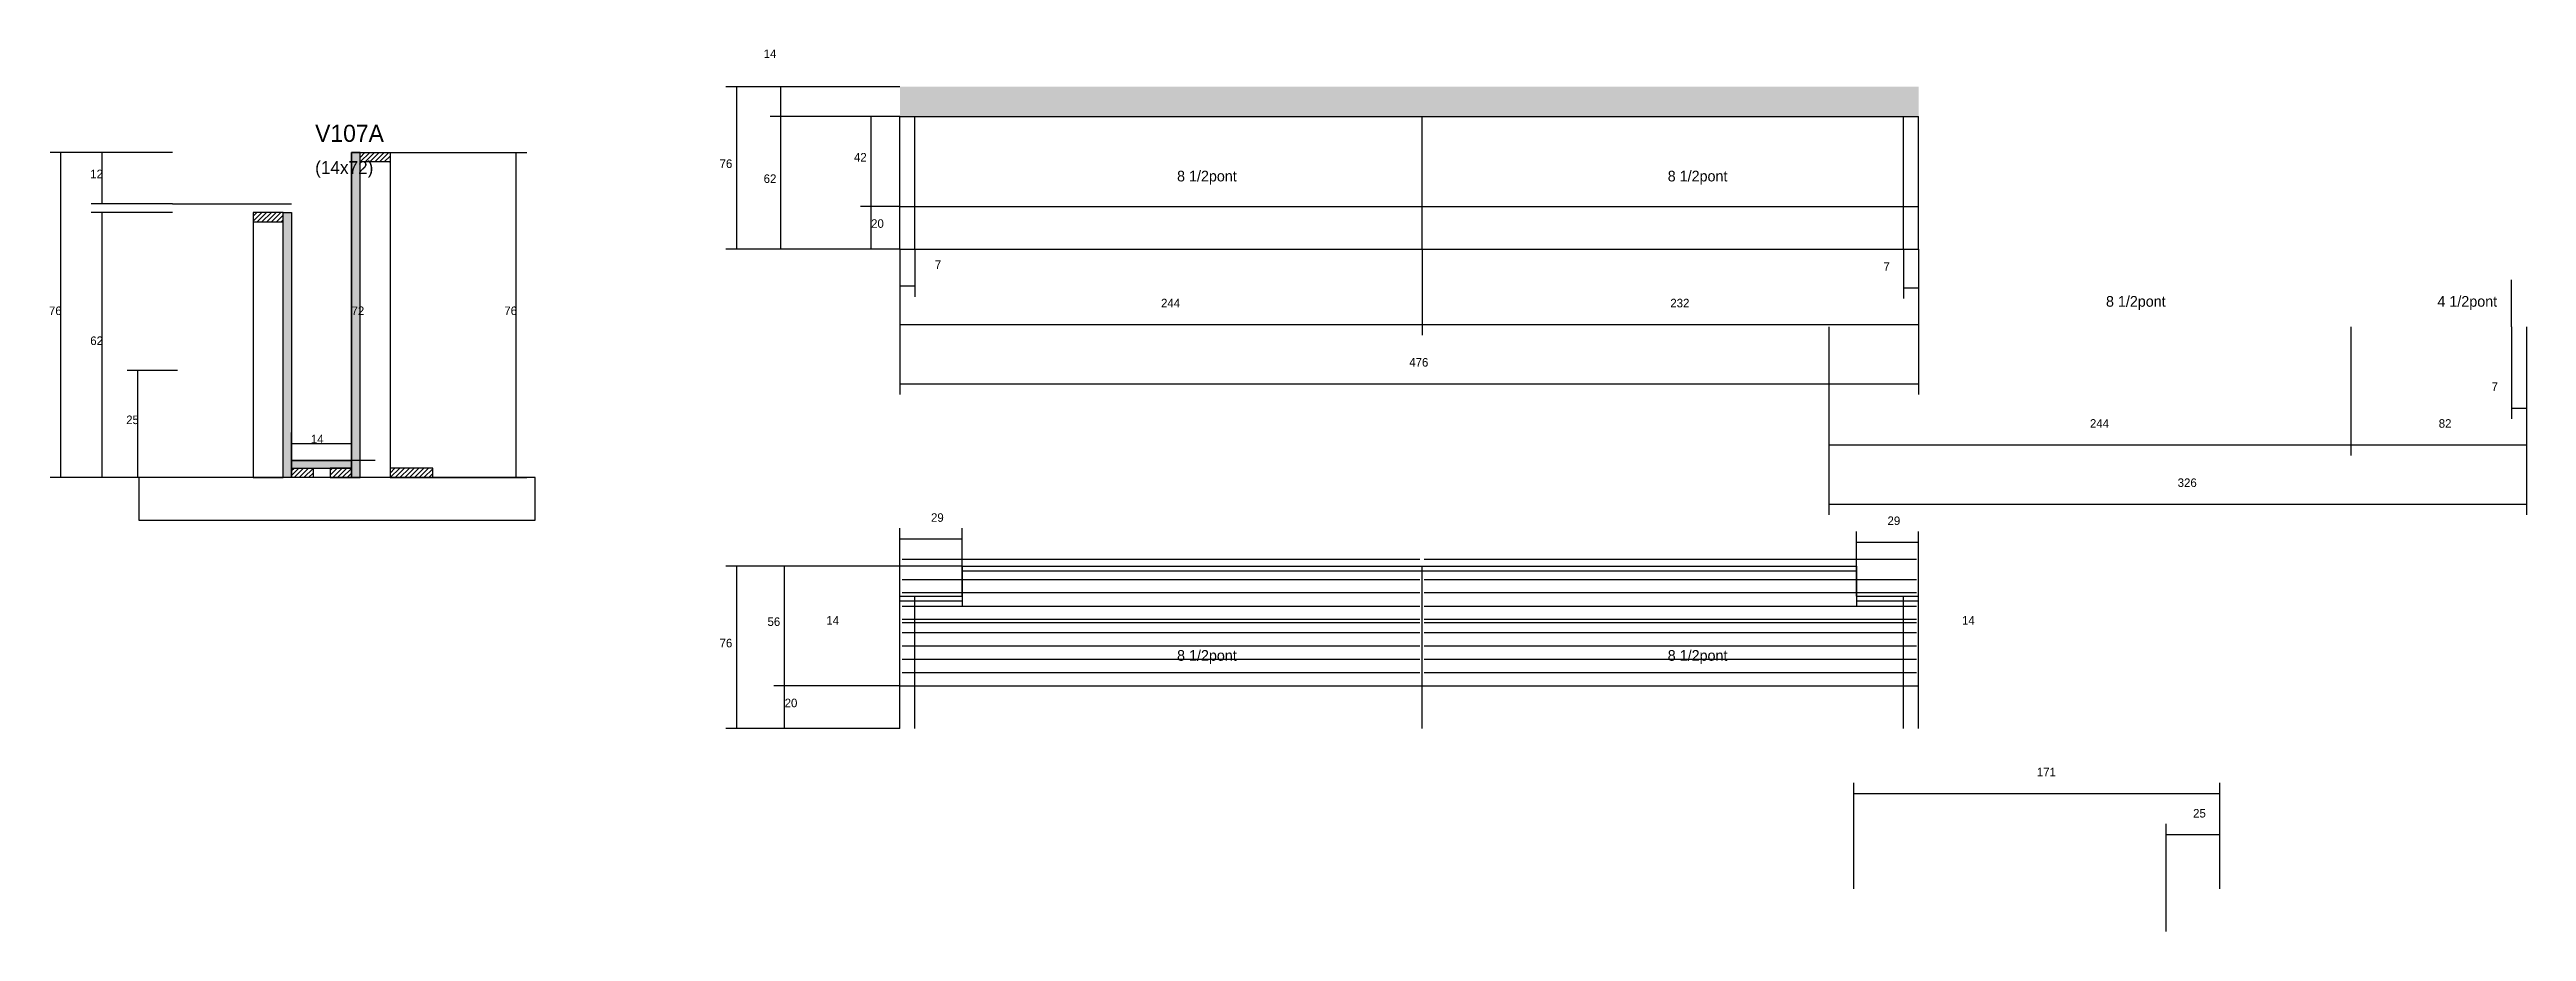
# Model space of a CAD drawing. Header units: metres. Extents: x -2848 to 22762, y -45195 to 1016.
# Drawn here: x 4676 to 5833, y -42164 to -41752 of the extents above; entities that cross this region are included whole.
import ezdxf

# ---------------------------------------------------------------- set-up
doc = ezdxf.new("R2010")
doc.units = ezdxf.units.M
for name, color, linetype in [('COTA', 4, 'Continuous'), ('Cota Seção (2x)', 4, 'Continuous'), ('Hachura', 253, 'Continuous'), ('Madeira', 126, 'Continuous'), ('NOMENCLATURA', 7, 'Continuous'), ('Painéis', 200, 'Continuous'), ('SARR_2.2x7', 40, 'Continuous'), ('Texto Seção', 7, 'Continuous')]:
    doc.layers.add(name, color=color, linetype=linetype)

msp = doc.modelspace()

# ---------------------------------------------------------------- texts
at = {"layer": 'COTA'}
for s, p in [('14', (5009.6, -41755.8)), ('12', (4694.9, -41812)), ('76', (4989, -41807.2)), ('42', (5051.8, -41804.2)), ('62', (5009.6, -41814.2)), ('20', (5059.8, -41835.2)), ('7', (5089.6, -41854.4)), ('7', (5532.9, -41855.3)), ('76', (4675.6, -41876)), ('76', (4888.4, -41876)), ('244', (5195.3, -41872.4)), ('232', (5433.3, -41872.4)), ('62', (4694.9, -41890)), ('476', (5311.3, -41900.1)), ('7', (5817.1, -41911.5)), ('25', (4711.7, -41927)), ('244', (5629.4, -41928.7)), ('82', (5792.4, -41928.7)), ('326', (5670.4, -41956.4)), ('29', (5087.8, -41972.7)), ('29', (5534.8, -41974.2)), ('56', (5011.4, -42021.4)), ('14', (5038.9, -42020.8)), ('14', (5569.6, -42020.8)), ('76', (4989, -42031.4)), ('20', (5019.4, -42059.4)), ('171', (5604.6, -42091.7)), ('25', (5677.6, -42111))]:
    msp.add_text(s, height=4, dxfattribs=at).set_placement(p)
at = {"layer": 'Cota Seção (2x)'}
for s, p in [('72', (4817, -41876)), ('14', (4798, -41936))]:
    msp.add_text(s, height=4, dxfattribs=at).set_placement(p)
at = {"layer": 'NOMENCLATURA'}
for s, p in [('8 1/2pont', (5202.8, -41813.5)), ('8 1/2pont', (5432.1, -41813.5)), ('8 1/2pont', (5636.9, -41872.1)), ('4 1/2pont', (5791.8, -41872.1)), ('8 1/2pont', (5202.8, -42037.7)), ('8 1/2pont', (5432.1, -42037.7))]:
    msp.add_text(s, height=5, dxfattribs=at).set_placement(p)
at = {"layer": 'Texto Seção'}
for s, height, p in [('V107A', 8, (4800, -41795)), ('(14x72)', 6, (4800, -41810))]:
    msp.add_text(s, height=height, dxfattribs=at).set_placement(p)

# ---------------------------------------------------------------- hatches: boundary and pattern name
at = {"layer": 'COTA'}
h = msp.add_hatch(dxfattribs=at)
h.set_pattern_fill('AR-CONC', scale=0.03)
h.paths.add_polyline_path([(5073.3, -41769.2), (5073.3, -41783.2), (5549.3, -41783.2), (5549.3, -41769.2)])
at = {"layer": 'Hachura'}
h = msp.add_hatch(color=8, dxfattribs=at)
h.dxf.hatch_style = 1
h.paths.add_polyline_path([(4821, -41800), (4817, -41800), (4817, -41800), (4817, -41952), (4817, -41952), (4821, -41952), (4821, -41952), (4821, -41800)])
h = msp.add_hatch(dxfattribs=at)
h.set_pattern_fill('ANSI31', scale=0.5)
h.paths.add_polyline_path([(4821, -41804.4), (4821, -41800), (4821, -41800), (4835, -41800), (4835, -41800), (4835, -41804.4), (4835, -41804.4), (4821, -41804.4)])
h = msp.add_hatch(dxfattribs=at)
h.set_pattern_fill('ANSI31', scale=0.5)
h.paths.add_polyline_path([(4785, -41832.4), (4785, -41828), (4785, -41828), (4771, -41828), (4771, -41828), (4771, -41832.4), (4771, -41832.4), (4785, -41832.4)])
h = msp.add_hatch(color=8, dxfattribs=at)
h.dxf.hatch_style = 1
h.paths.add_polyline_path([(4785, -41828), (4789, -41828), (4789, -41828), (4789, -41952), (4789, -41952), (4785, -41952), (4785, -41952), (4785, -41828)])
h = msp.add_hatch(color=8, dxfattribs=at)
h.dxf.hatch_style = 1
h.paths.add_polyline_path([(4817, -41947.6), (4817, -41944), (4817, -41944), (4789, -41944), (4789, -41944), (4789, -41947.6), (4789, -41947.6), (4817, -41947.6)])
h = msp.add_hatch(dxfattribs=at)
h.set_pattern_fill('ANSI31', scale=0.5)
h.paths.add_polyline_path([(4789, -41952), (4789, -41947.6), (4789, -41947.6), (4799, -41947.6), (4799, -41947.6), (4799, -41952), (4799, -41952), (4789, -41952)])
h = msp.add_hatch(dxfattribs=at)
h.set_pattern_fill('ANSI31', scale=0.5)
h.paths.add_polyline_path([(4817, -41952), (4817, -41947.6), (4817, -41947.6), (4807, -41947.6), (4807, -41947.6), (4807, -41952), (4807, -41952), (4817, -41952)])
h = msp.add_hatch(dxfattribs=at)
h.set_pattern_fill('ANSI31', scale=0.5)
h.paths.add_polyline_path([(4855, -41952), (4855, -41947.6), (4855, -41947.6), (4835, -41947.6), (4835, -41947.6), (4835, -41952), (4835, -41952), (4855, -41952)])

# ---------------------------------------------------------------- linework, layer by layer
at = {"layer": 'COTA'}
for p, q in [((5073.3, -41769.2), (4992, -41769.2)), ((4997, -41845.2), (4997, -41769.2)), ((5073.3, -41769.2), (5012.6, -41769.2)), ((5017.6, -41783.2), (5017.6, -41769.2)), ((5073.3, -41783.2), (5012.6, -41783.2)), ((5073.3, -41783.2), (5012.6, -41783.2)), ((5017.6, -41845.2), (5017.6, -41783.2)), ((5073.3, -41783.2), (5054.8, -41783.2)), ((5059.8, -41825.2), (5059.8, -41783.2)), ((4733.4, -41800), (4676.1, -41800)), ((4681.1, -41952), (4681.1, -41800)), ((4733.4, -41800), (4695.4, -41800)), ((4700.4, -41824), (4700.4, -41800)), ((4835, -41800), (4898.9, -41800)), ((4893.9, -41952), (4893.9, -41800)), ((4733.4, -41824), (4695.4, -41824)), ((4733.4, -41828), (4695.4, -41828)), ((4700.4, -41952), (4700.4, -41828)), ((5073.3, -41825.2), (5054.8, -41825.2)), ((5073.3, -41825.2), (5054.8, -41825.2)), ((5059.8, -41845.2), (5059.8, -41825.2)), ((5073.3, -41845.2), (4992, -41845.2)), ((5073.3, -41845.2), (5012.6, -41845.2)), ((5073.3, -41845.2), (5054.8, -41845.2)), ((5073.3, -41845.2), (5073.3, -41885.4)), ((5073.3, -41845.2), (5073.3, -41913.1)), ((5073.3, -41845.2), (5073.3, -41867.4)), ((5080.3, -41845.2), (5080.3, -41867.4)), ((5317.3, -41845.2), (5317.3, -41885.4)), ((5317.3, -41845.2), (5317.3, -41885.4)), ((5542.3, -41845.2), (5542.3, -41868.3)), ((5549.3, -41845.2), (5549.3, -41913.1)), ((5549.3, -41845.2), (5549.3, -41885.4)), ((5549.3, -41845.2), (5549.3, -41868.3)), ((5073.3, -41862.4), (5080.3, -41862.4)), ((5542.3, -41863.3), (5549.3, -41863.3)), ((5073.3, -41880.4), (5317.3, -41880.4)), ((5317.3, -41880.4), (5549.3, -41880.4)), ((5507.4, -41881.5), (5507.4, -41941.7)), ((5507.4, -41881.5), (5507.4, -41969.4)), ((5751.4, -41881.5), (5751.4, -41941.7)), ((5751.4, -41881.5), (5751.4, -41941.7)), ((5826.4, -41881.5), (5826.4, -41924.5)), ((5833.4, -41881.5), (5833.4, -41969.4)), ((5833.4, -41881.5), (5833.4, -41941.7)), ((5833.4, -41881.5), (5833.4, -41924.5)), ((4735.7, -41902), (4712.2, -41902)), ((4717.2, -41952), (4717.2, -41902)), ((5073.3, -41908.1), (5549.3, -41908.1)), ((5826.4, -41919.5), (5833.4, -41919.5)), ((5507.4, -41936.7), (5751.4, -41936.7)), ((5751.4, -41936.7), (5833.4, -41936.7)), ((4755.4, -41952), (4676.1, -41952)), ((4755.4, -41952), (4695.4, -41952)), ((4735.7, -41952), (4712.2, -41952)), ((4850.6, -41952), (4898.9, -41952)), ((5507.4, -41964.4), (5833.4, -41964.4)), ((5073.3, -42007.4), (5073.3, -41975.7)), ((5073.3, -41980.7), (5102.3, -41980.7)), ((5102.3, -41993.4), (5102.3, -41975.7)), ((5520.3, -41993.4), (5520.3, -41977.2)), ((5520.3, -41982.2), (5549.3, -41982.2)), ((5549.3, -42007.4), (5549.3, -41977.2)), ((5102.3, -41993.4), (4992, -41993.4)), ((4997, -42069.4), (4997, -41993.4)), ((5102.3, -41993.4), (5014.4, -41993.4)), ((5019.4, -42049.4), (5019.4, -41993.4)), ((5102.3, -41993.4), (5102.3, -42012.4)), ((5520.3, -41993.4), (5520.3, -42012.4)), ((5073.3, -42007.4), (5073.3, -42002.4)), ((5549.3, -42007.4), (5549.3, -42002.4)), ((5073.3, -42007.4), (5102.3, -42007.4)), ((5520.3, -42007.4), (5549.3, -42007.4)), ((5073.3, -42049.4), (5014.4, -42049.4)), ((5073.3, -42049.4), (5014.4, -42049.4)), ((5019.4, -42069.4), (5019.4, -42049.4)), ((5073.3, -42069.4), (4992, -42069.4)), ((5073.3, -42069.4), (5014.4, -42069.4)), ((5519.1, -42144.3), (5519.1, -42094.7)), ((5690.1, -42144.3), (5690.1, -42094.7)), ((5519.1, -42099.7), (5690.1, -42099.7)), ((5665.1, -42164.3), (5665.1, -42114)), ((5665.1, -42119), (5690.1, -42119)), ((5690.1, -42144.3), (5690.1, -42114))]:
    msp.add_line(p, q, dxfattribs=at)
at = {"layer": 'Cota Seção (2x)'}
for p, q in [((4817, -41944), (4817, -41800)), ((4817, -41800), (4822, -41800)), ((4789, -41952), (4789, -41931)), ((4789, -41936), (4817, -41936)), ((4817, -41952), (4817, -41931)), ((4828, -41944), (4812, -41944))]:
    msp.add_line(p, q, dxfattribs=at)
at = {"layer": 'Madeira'}
for points in [[(4821, -41804.4), (4821, -41800), (4835, -41800), (4835, -41804.4)], [(4821, -41800), (4835, -41800), (4835, -41952), (4821, -41952)], [(4785, -41832.4), (4785, -41828), (4771, -41828), (4771, -41832.4)], [(4785, -41828), (4771, -41828), (4771, -41952), (4785, -41952)], [(4789, -41952), (4789, -41947.6), (4799, -41947.6), (4799, -41952)], [(4817, -41952), (4817, -41947.6), (4807, -41947.6), (4807, -41952)], [(4855, -41952), (4855, -41947.6), (4835, -41947.6), (4835, -41952)], [(4717.6, -41972), (4902.8, -41972), (4902.8, -41952), (4717.6, -41952)]]:
    msp.add_lwpolyline(points, close=True, dxfattribs=at)
at = {"layer": 'Painéis'}
for p, q in [((5073.3, -41783.2), (5549.3, -41783.2)), ((5073.3, -41845.2), (5073.3, -41783.2)), ((5317.3, -41845.2), (5317.3, -41783.2)), ((5549.3, -41845.2), (5549.3, -41783.2)), ((4733.4, -41824), (4789, -41824)), ((5073.3, -41825.2), (5549.3, -41825.2)), ((5073.3, -41845.2), (5549.3, -41845.2)), ((4789, -41944), (4817, -41944)), ((5102.3, -41993.4), (5520.3, -41993.4)), ((5102.3, -42007.4), (5102.3, -41993.4)), ((5317.3, -42069.4), (5317.3, -41993.4)), ((5520.3, -42007.4), (5520.3, -41993.4)), ((5073.3, -42007.4), (5102.3, -42007.4)), ((5073.3, -42069.4), (5073.3, -42007.4)), ((5520.3, -42007.4), (5549.3, -42007.4)), ((5549.3, -42069.4), (5549.3, -42007.4)), ((5073.3, -42049.4), (5549.3, -42049.4))]:
    msp.add_line(p, q, dxfattribs=at)
for points in [[(4821, -41800), (4817, -41800), (4817, -41952), (4821, -41952)], [(4785, -41828), (4789, -41828), (4789, -41952), (4785, -41952)], [(4817, -41947.6), (4817, -41944), (4789, -41944), (4789, -41947.6)]]:
    msp.add_lwpolyline(points, close=True, dxfattribs=at)
at = {"layer": 'SARR_2.2x7'}
for p, q in [((5080.3, -41845.2), (5080.3, -41783.2)), ((5542.3, -41845.2), (5542.3, -41783.2)), ((5826.4, -41881.5), (5826.4, -41859.5)), ((5074.3, -41990.2), (5316.3, -41990.2)), ((5318.3, -41990.2), (5548.3, -41990.2)), ((5074.3, -41999.6), (5316.3, -41999.6)), ((5074.3, -42005.8), (5316.3, -42005.8)), ((5102.3, -41995.6), (5317.3, -41995.6)), ((5317.3, -41995.6), (5520.3, -41995.6)), ((5318.3, -41999.6), (5548.3, -41999.6)), ((5318.3, -42005.8), (5548.3, -42005.8)), ((5073.3, -42009.6), (5102.3, -42009.6)), ((5074.3, -42012.1), (5316.3, -42012.1)), ((5080.3, -42069.4), (5080.3, -42007.4)), ((5318.3, -42012.1), (5548.3, -42012.1)), ((5520.3, -42009.6), (5549.3, -42009.6)), ((5542.3, -42069.4), (5542.3, -42007.4)), ((5074.3, -42018.3), (5316.3, -42018.3)), ((5074.3, -42019.8), (5316.3, -42019.8)), ((5074.3, -42024.5), (5316.3, -42024.5)), ((5318.3, -42018.3), (5548.3, -42018.3)), ((5318.3, -42019.8), (5548.3, -42019.8)), ((5318.3, -42024.5), (5548.3, -42024.5)), ((5074.3, -42030.7), (5316.3, -42030.7)), ((5074.3, -42037), (5316.3, -42037)), ((5318.3, -42030.7), (5548.3, -42030.7)), ((5318.3, -42037), (5548.3, -42037)), ((5074.3, -42043.2), (5316.3, -42043.2)), ((5318.3, -42043.2), (5548.3, -42043.2))]:
    msp.add_line(p, q, dxfattribs=at)

msp.set_redraw_order([(e.dxf.handle, doc.entitydb.next_handle()) for e in msp.query("TEXT MTEXT ATTDEF DIMENSION ARC_DIMENSION")])  # texts and dimensions are drawn at this point

doc.saveas('drawing.dxf')
